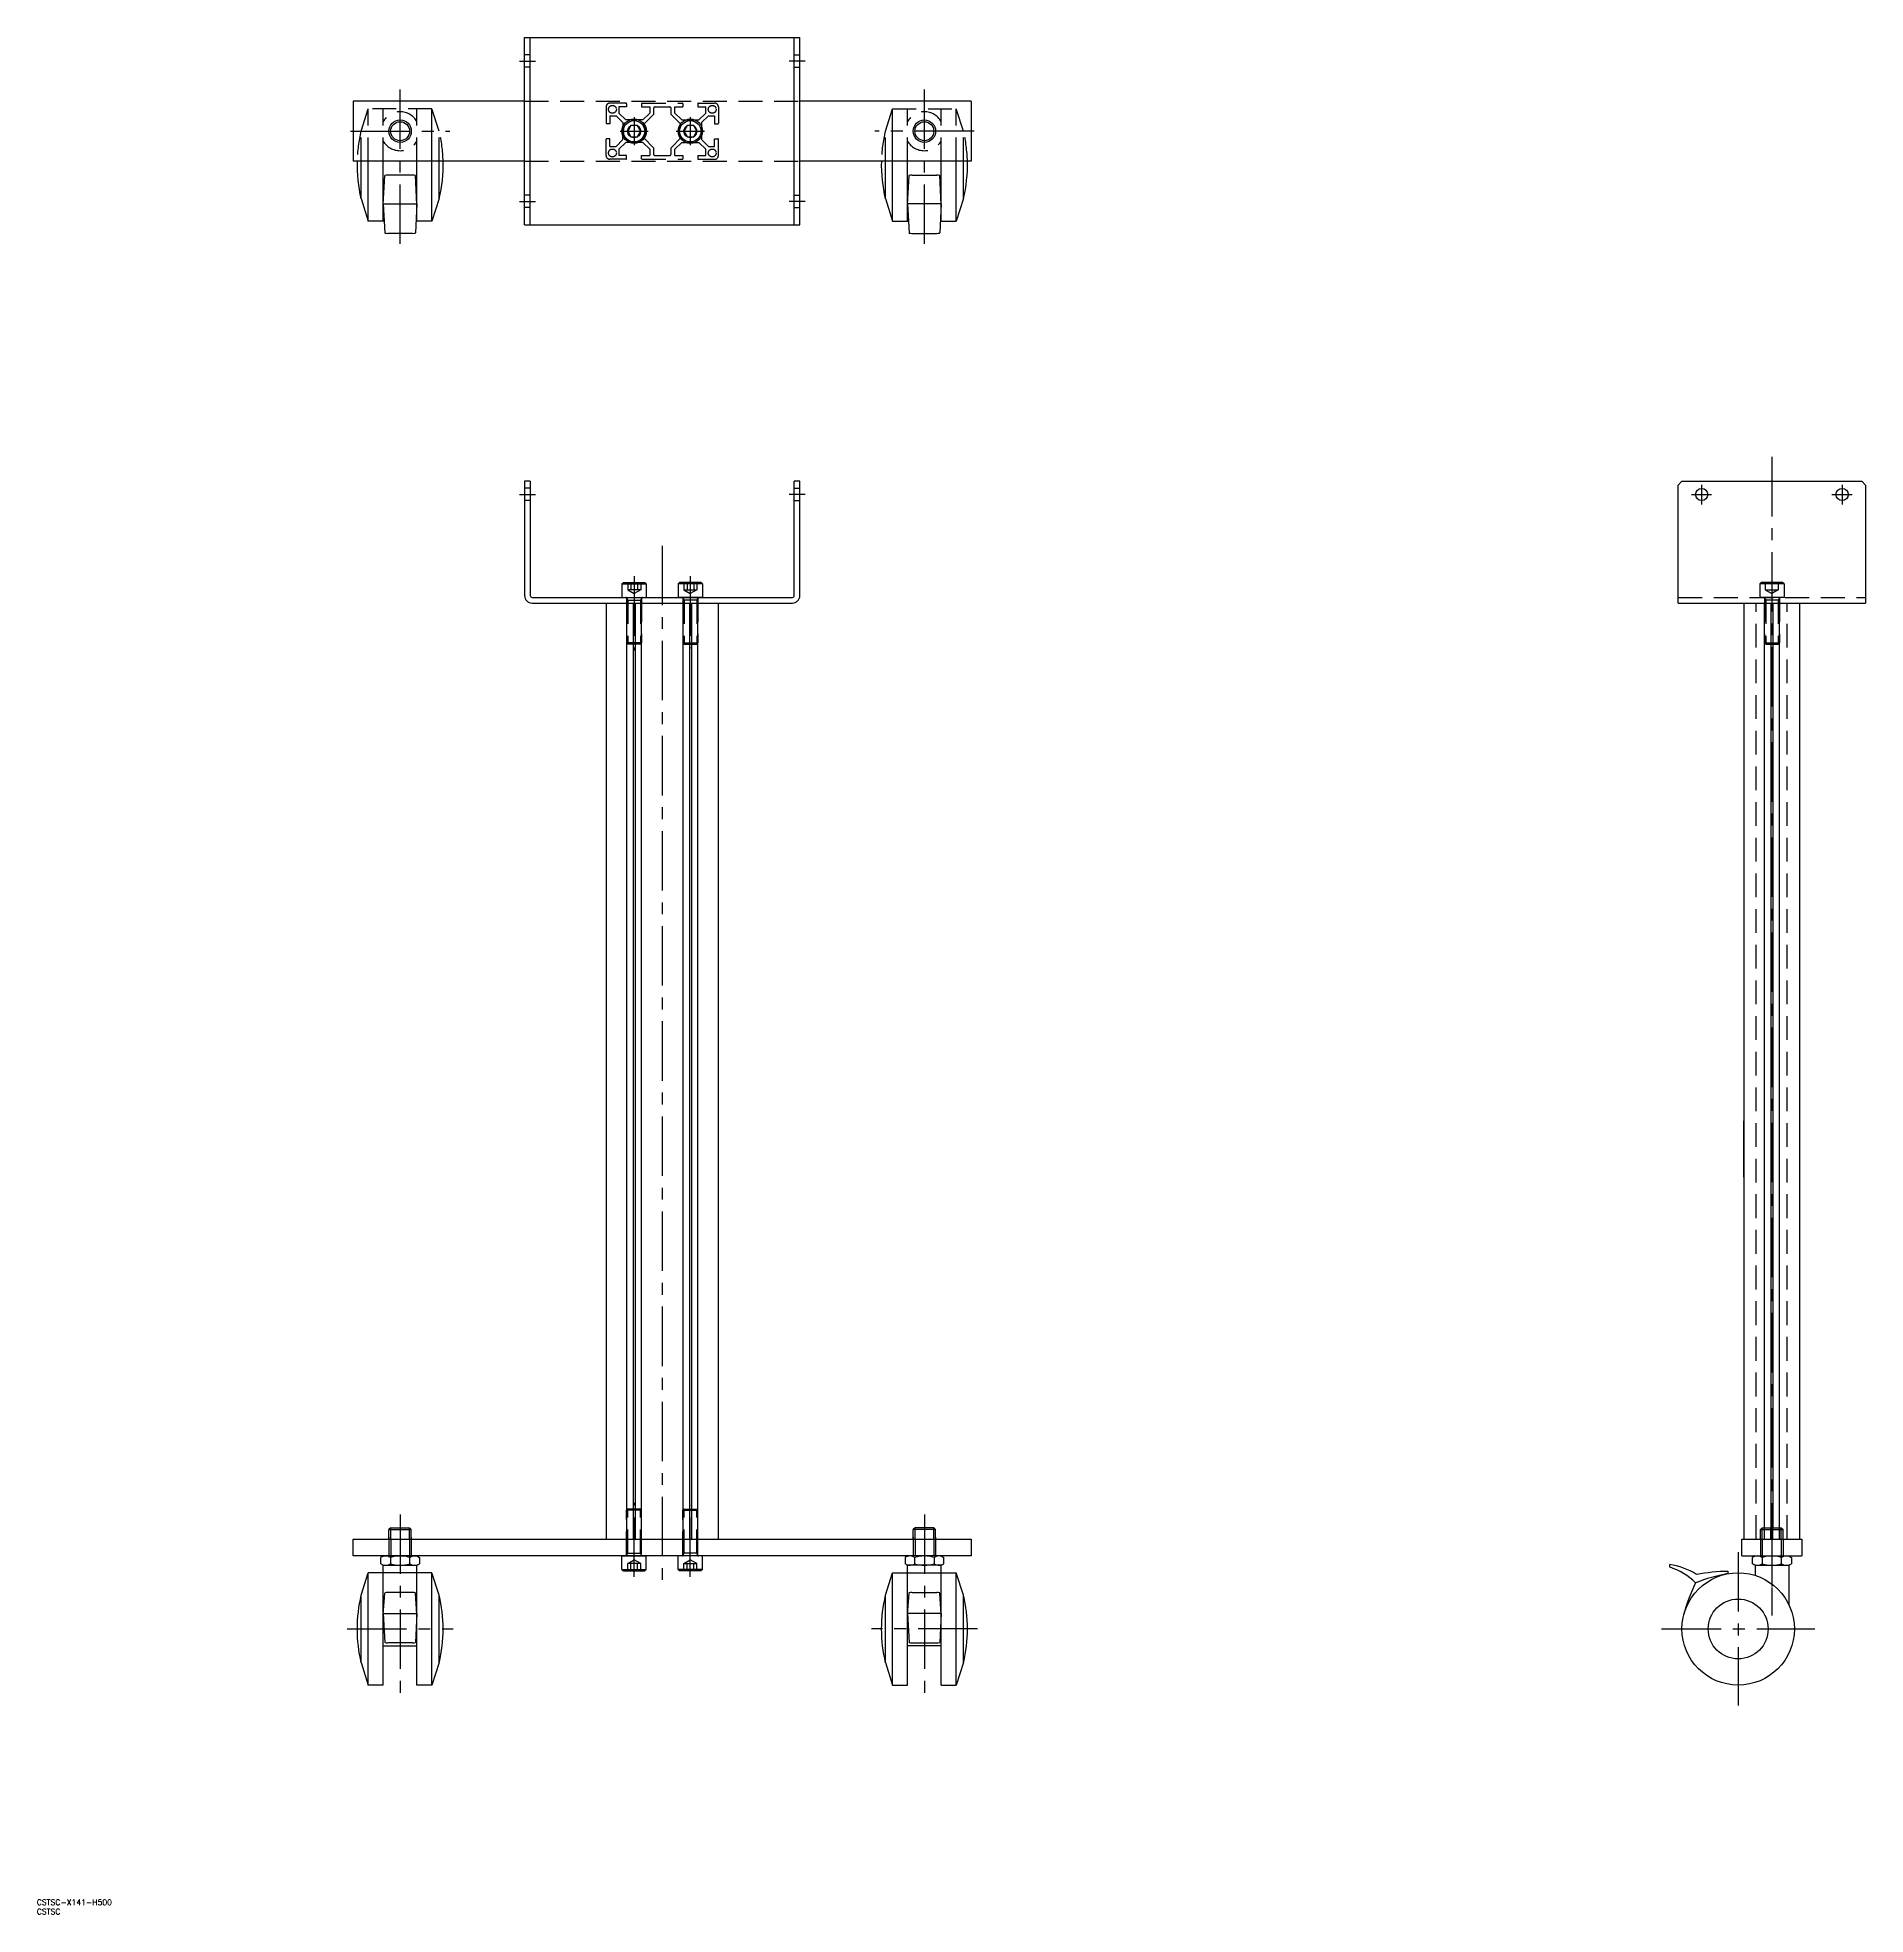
# Model space of a CAD drawing. Extents: x 0 to 977, y 0 to 1003.
import ezdxf

# ---------------------------------------------------------------- set-up
doc = ezdxf.new("R2010")
doc.units = 0
doc.linetypes.add('CENTER', pattern=[50.8, 31.75, -6.35, 6.35, -6.35])
doc.linetypes.add('DASHED', pattern=[19.05, 12.7, -6.35])
doc.layers.get('0').update_dxf_attribs({"linetype": 'CONTINUOUS'})
doc.layers.add('CENTER', color=1, linetype='CENTER')
doc.styles.get("Standard").update_dxf_attribs({"font": 'txt.shx', "height": 3, "bigfont": 'bigfont.shx'})

# ---------------------------------------------------------------- blocks, each defined once
blk = doc.blocks.new('*U17')
at = {"color": 7, "linetype": 'CONTINUOUS'}
blk.add_text('CSTSC-X141-H500', height=3, dxfattribs=at).set_placement((0, 5))
blk = doc.blocks.new('*U18')
at = {"color": 7, "linetype": 'CONTINUOUS'}
blk.add_text('CSTSC', height=3, dxfattribs=at).set_placement((0, 0))

msp = doc.modelspace()

# ---------------------------------------------------------------- linework, layer by layer
at = {"color": 7, "linetype": 'CONTINUOUS'}
for p, q in [((260.5, 1002.5), (407.5, 1002.5)), ((260.5, 902.5), (260.5, 1002.5)), ((263.5, 902.5), (263.5, 1002.5)), ((404.5, 902.5), (404.5, 1002.5)), ((407.5, 902.5), (407.5, 1002.5)), ((260.5, 968.5), (169, 968.5)), ((169, 968.5), (169, 936.5)), ((499, 968.5), (407.5, 968.5)), ((499, 968.5), (499, 936.5)), ((317.3, 955.5), (315.6, 952.5)), ((315.6, 952.5), (317.3, 949.5)), ((320.8, 955.5), (317.3, 955.5)), ((322.5, 952.5), (320.8, 955.5)), ((320.8, 949.5), (322.5, 952.5)), ((347.3, 955.5), (345.6, 952.5)), ((345.6, 952.5), (347.3, 949.5)), ((350.8, 955.5), (347.3, 955.5)), ((352.5, 952.5), (350.8, 955.5)), ((350.8, 949.5), (352.5, 952.5)), ((317.3, 949.5), (320.8, 949.5)), ((347.3, 949.5), (350.8, 949.5)), ((260.5, 936.5), (169, 936.5)), ((173.2, 916.5), (173.2, 936.5)), ((177, 904.5), (177, 936.5)), ((185, 904.5), (185, 936.5)), ((203, 904.5), (203, 936.5)), ((211, 904.5), (211, 936.5)), ((214.9, 916.5), (214.9, 936.5)), ((499, 936.5), (407.5, 936.5)), ((453.2, 916.5), (453.2, 936.5)), ((457, 904.5), (457, 936.5)), ((465, 904.5), (465, 936.5)), ((483, 904.5), (483, 936.5)), ((491, 904.5), (491, 936.5)), ((494.9, 916.5), (494.9, 936.5)), ((185, 913.3), (185.8, 928.9)), ((200.7, 929.1), (187.4, 929.1)), ((203, 913.3), (202.3, 928.9)), ((465, 913.3), (465.8, 928.9)), ((467.4, 929.1), (480.7, 929.1)), ((483, 913.3), (482.3, 928.9)), ((173.2, 916.5), (177, 904.5)), ((185, 913.8), (203, 913.8)), ((185, 913.8), (185.8, 898.2)), ((203, 913.8), (202.3, 898.2)), ((214.9, 916.5), (211, 904.5)), ((453.2, 916.5), (457, 904.5)), ((483, 913.8), (465, 913.8)), ((465, 913.8), (465.8, 898.2)), ((483, 913.8), (482.3, 898.2)), ((494.9, 916.5), (491, 904.5)), ((185.5, 904.5), (177, 904.5)), ((211, 904.5), (202.6, 904.5)), ((260.5, 902.5), (407.5, 902.5)), ((457, 904.5), (465.5, 904.5)), ((482.6, 904.5), (491, 904.5)), ((200.7, 897.9), (187.4, 897.9)), ((467.4, 897.9), (480.7, 897.9)), ((263.5, 765.5), (260.5, 765.5)), ((260.5, 765.5), (260.5, 704.5)), ((263.5, 765.5), (260.5, 765.5)), ((263.5, 765.5), (263.5, 704.5)), ((407.5, 765.5), (404.5, 765.5)), ((407.5, 765.5), (404.5, 765.5)), ((404.5, 704.5), (404.5, 765.5)), ((407.5, 704.5), (407.5, 765.5)), ((876.6, 763.5), (878.6, 765.5)), ((876.6, 700.5), (876.6, 763.5)), ((878.6, 765.5), (974.6, 765.5)), ((974.6, 765.5), (976.6, 763.5)), ((976.6, 763.5), (976.6, 700.5)), ((264.5, 703.5), (403.5, 703.5)), ((312.5, 710.7), (313.3, 711.5)), ((312.5, 710.7), (312.5, 703.5)), ((312.5, 710.7), (325.5, 710.7)), ((312.5, 703.5), (325.5, 703.5)), ((313.3, 711.5), (324.7, 711.5)), ((325.5, 710.7), (324.7, 711.5)), ((325.5, 710.7), (324.7, 711.5)), ((325.5, 710.7), (324.7, 711.5)), ((325.5, 710.7), (325.5, 703.5)), ((342.5, 710.7), (343.3, 711.5)), ((342.5, 710.7), (343.3, 711.5)), ((342.5, 710.7), (343.3, 711.5)), ((342.5, 710.7), (342.5, 703.5)), ((355.5, 710.7), (342.5, 710.7)), ((355.5, 703.5), (342.5, 703.5)), ((354.7, 711.5), (343.3, 711.5)), ((355.5, 710.7), (354.7, 711.5)), ((355.5, 710.7), (355.5, 703.5)), ((264.5, 700.5), (403.5, 700.5)), ((304, 700.5), (304, 200.5)), ((315, 700.5), (315, 200.5)), ((318.5, 700.5), (318.5, 200.5)), ((319.6, 700.5), (319.6, 200.5)), ((323, 200.5), (323, 700.5)), ((345, 700.5), (345, 200.5)), ((348.5, 700.5), (348.5, 200.5)), ((349.6, 700.5), (349.6, 200.5)), ((353, 200.5), (353, 700.5)), ((364, 200.5), (364, 700.5)), ((876.6, 700.5), (976.6, 700.5)), ((911.6, 700.5), (911.6, 200.5)), ((922.6, 206.5), (922.6, 700.5)), ((926.1, 700.5), (926.1, 206.5)), ((927.1, 700.5), (927.1, 206.5)), ((930.6, 206.5), (930.6, 700.5)), ((941.6, 200.5), (941.6, 700.5)), ((911.6, 453.9), (911.6, 423.9)), ((911.6, 393.9), (911.6, 423.9)), ((169, 200.5), (499, 200.5)), ((169, 191.5), (169, 200.5)), ((189, 206.5), (188, 205.6)), ((188, 205.6), (200, 205.6)), ((188, 200.5), (188, 205.6)), ((189, 206.5), (199.1, 206.5)), ((199.1, 206.5), (200, 205.6)), ((200, 200.5), (200, 205.6)), ((469, 206.5), (468, 205.6)), ((480, 205.6), (468, 205.6)), ((468, 200.5), (468, 205.6)), ((479.1, 206.5), (469, 206.5)), ((479.1, 206.5), (480, 205.6)), ((480, 200.5), (480, 205.6)), ((499, 200.5), (499, 191.5)), ((910.6, 200.5), (942.6, 200.5)), ((910.6, 191.5), (910.6, 200.5)), ((921.5, 206.5), (920.6, 205.6)), ((920.6, 205.6), (932.6, 205.6)), ((920.6, 200.5), (920.6, 205.6)), ((921.5, 206.5), (931.6, 206.5)), ((931.6, 206.5), (932.6, 205.6)), ((932.6, 200.5), (932.6, 205.6)), ((942.6, 200.5), (942.6, 191.5)), ((499, 191.5), (169, 191.5)), ((185, 191.5), (183.7, 190.7)), ((183.7, 187.3), (183.7, 190.7)), ((185, 191.5), (203, 191.5)), ((188.9, 190.7), (188.9, 187.3)), ((199.2, 187.3), (199.2, 190.7)), ((203, 191.5), (204.4, 190.7)), ((204.4, 190.7), (204.4, 187.3)), ((312.5, 184.3), (312.5, 191.5)), ((312.5, 191.5), (325.5, 191.5)), ((325.5, 184.3), (325.5, 191.5)), ((342.5, 184.3), (342.5, 191.5)), ((355.5, 191.5), (342.5, 191.5)), ((355.5, 184.3), (355.5, 191.5)), ((465, 191.5), (463.7, 190.7)), ((463.7, 190.7), (463.7, 187.3)), ((483, 191.5), (465, 191.5)), ((468.9, 187.3), (468.9, 190.7)), ((479.2, 190.7), (479.2, 187.3)), ((483, 191.5), (484.4, 190.7)), ((484.4, 187.3), (484.4, 190.7)), ((910.6, 191.5), (942.6, 191.5)), ((917.6, 191.5), (916.2, 190.7)), ((916.2, 187.3), (916.2, 190.7)), ((917.6, 191.5), (935.6, 191.5)), ((921.4, 190.7), (921.4, 187.3)), ((931.8, 187.3), (931.8, 190.7)), ((935.6, 191.5), (937, 190.7)), ((937, 190.7), (937, 187.3)), ((173.2, 170.5), (177, 182.5)), ((211, 182.5), (177, 182.5)), ((177, 122.5), (177, 182.5)), ((185, 186.5), (183.7, 187.3)), ((185, 122.5), (185, 186.5)), ((185, 186.5), (203, 186.5)), ((203, 186.5), (204.4, 187.3)), ((203, 122.5), (203, 186.5)), ((211, 122.5), (211, 182.5)), ((211, 122.5), (211, 182.5)), ((214.9, 170.5), (211, 182.5)), ((312.5, 184.3), (325.5, 184.3)), ((312.5, 184.3), (313.3, 183.5)), ((313.3, 183.5), (324.7, 183.5)), ((325.5, 184.3), (324.7, 183.5)), ((325.5, 184.3), (324.7, 183.5)), ((325.5, 184.3), (324.7, 183.5)), ((342.5, 184.3), (343.3, 183.5)), ((342.5, 184.3), (343.3, 183.5)), ((355.5, 184.3), (342.5, 184.3)), ((342.5, 184.3), (343.3, 183.5)), ((354.7, 183.5), (343.3, 183.5)), ((355.5, 184.3), (354.7, 183.5)), ((453.2, 170.5), (457, 182.5)), ((457, 182.5), (491, 182.5)), ((457, 122.5), (457, 182.5)), ((457, 122.5), (457, 182.5)), ((465, 186.5), (463.7, 187.3)), ((465, 122.5), (465, 186.5)), ((483, 186.5), (465, 186.5)), ((483, 186.5), (484.4, 187.3)), ((483, 122.5), (483, 186.5)), ((491, 122.5), (491, 182.5)), ((494.9, 170.5), (491, 182.5)), ((872, 186.8), (872, 185.6)), ((903.1, 183.3), (903.1, 182)), ((917.6, 186.5), (916.2, 187.3)), ((917.6, 186.5), (935.6, 186.5)), ((917.6, 186.5), (917.6, 181.2)), ((935.6, 186.5), (937, 187.3)), ((935.6, 186.5), (935.6, 165.6)), ((173.2, 134.5), (173.2, 170.6)), ((185, 160.3), (185.8, 171.7)), ((200.7, 172), (187.4, 172)), ((203, 160.3), (202.3, 171.7)), ((214.9, 134.5), (214.9, 170.6)), ((453.2, 134.5), (453.2, 170.6)), ((465, 160.3), (465.8, 171.7)), ((467.4, 172), (480.7, 172)), ((483, 160.3), (482.3, 171.7)), ((494.9, 134.5), (494.9, 170.6)), ((185, 160.8), (203, 160.8)), ((185, 160.8), (185.8, 145.2)), ((203, 160.8), (202.3, 145.2)), ((483, 160.8), (465, 160.8)), ((465, 160.8), (465.8, 145.2)), ((483, 160.8), (482.3, 145.2)), ((185, 143.5), (203, 143.5)), ((200.7, 145), (187.4, 145)), ((483, 143.5), (465, 143.5)), ((467.4, 145), (480.7, 145)), ((173.2, 134.5), (177, 122.5)), ((214.9, 134.5), (211, 122.5)), ((453.2, 134.5), (457, 122.5)), ((494.9, 134.5), (491, 122.5)), ((185, 122.5), (177, 122.5)), ((211, 122.5), (203, 122.5)), ((457, 122.5), (465, 122.5)), ((483, 122.5), (491, 122.5))]:
    msp.add_line(p, q, dxfattribs=at)
at = {"color": 3, "linetype": 'DASHED'}
for p, q in [((263.5, 993.3), (260.5, 993.3)), ((404.5, 993.3), (407.5, 993.3)), ((263.5, 986.8), (260.5, 986.8)), ((404.5, 986.8), (407.5, 986.8)), ((173.2, 952.5), (177, 964.5)), ((211, 964.5), (177, 964.5)), ((177, 936.5), (177, 964.5)), ((185, 936.5), (185, 964.5)), ((203, 936.5), (203, 964.5)), ((211, 904.5), (211, 964.5)), ((211, 936.5), (211, 964.5)), ((214.9, 952.5), (211, 964.5)), ((260.5, 968.5), (407.5, 968.5)), ((304, 965.5), (304, 956.8)), ((314.7, 967.5), (306, 967.5)), ((315, 965.5), (310.8, 965.5)), ((310.8, 965.5), (310.8, 962.2)), ((315, 967.2), (315, 965.5)), ((323, 967.2), (323, 965.5)), ((323, 965.5), (327.3, 965.5)), ((323.3, 967.5), (344.7, 967.5)), ((327.3, 965.5), (327.3, 962.2)), ((329.3, 964.5), (329.3, 961.4)), ((330.3, 965.5), (337.8, 965.5)), ((338.8, 961.4), (338.8, 964.5)), ((340.8, 965.5), (345, 965.5)), ((340.8, 962.2), (340.8, 965.5)), ((345, 967.2), (345, 965.5)), ((353, 967.2), (353, 965.5)), ((353, 965.5), (357.3, 965.5)), ((353.3, 967.5), (362, 967.5)), ((357.3, 962.2), (357.3, 965.5)), ((364, 965.5), (364, 956.8)), ((453.2, 952.5), (457, 964.5)), ((457, 964.5), (491, 964.5)), ((457, 904.5), (457, 964.5)), ((457, 936.5), (457, 964.5)), ((465, 936.5), (465, 964.5)), ((483, 936.5), (483, 964.5)), ((494.9, 952.5), (491, 964.5)), ((491, 936.5), (491, 964.5)), ((173.2, 936.5), (173.2, 952.6)), ((214.9, 936.5), (214.9, 952.6)), ((306, 956.5), (304.3, 956.5)), ((306, 960.8), (306, 956.5)), ((306, 960.8), (309.4, 960.8)), ((309.4, 960.8), (313, 957.1)), ((310.8, 962.2), (314.5, 958.5)), ((313, 957.1), (313, 953.1)), ((313.3, 952.5), (313, 953.1)), ((313.3, 952.5), (313, 952)), ((318.5, 958.5), (314.5, 958.5)), ((319, 958.2), (318.5, 958.5)), ((319, 958.2), (319.6, 958.5)), ((323.6, 958.5), (319.6, 958.5)), ((323.6, 958.5), (327.3, 962.2)), ((329.3, 961.4), (324.1, 956.2)), ((344, 956.2), (338.8, 961.4)), ((344.5, 958.5), (340.8, 962.2)), ((344.5, 958.5), (348.5, 958.5)), ((349, 958.2), (348.5, 958.5)), ((349, 958.2), (349.6, 958.5)), ((349.6, 958.5), (353.6, 958.5)), ((353.6, 958.5), (357.3, 962.2)), ((354.7, 952.5), (355, 953.1)), ((354.7, 952.5), (355, 952)), ((355, 957.1), (358.7, 960.8)), ((355, 957.1), (355, 953.1)), ((358.7, 960.8), (362, 960.8)), ((362, 960.8), (362, 956.5)), ((362, 956.5), (363.7, 956.5)), ((453.2, 936.5), (453.2, 952.6)), ((494.9, 936.5), (494.9, 952.6)), ((304, 939.5), (304, 948.2)), ((306, 948.5), (304.3, 948.5)), ((306, 944.3), (306, 948.5)), ((306, 944.3), (309.4, 944.3)), ((313, 948), (309.4, 944.3)), ((314.5, 946.5), (310.8, 942.9)), ((310.8, 942.9), (310.8, 939.5)), ((313, 948), (313, 952)), ((318.5, 946.5), (314.5, 946.5)), ((319, 946.8), (318.5, 946.5)), ((319, 946.8), (319.6, 946.5)), ((323.6, 946.5), (319.6, 946.5)), ((323.6, 946.5), (327.3, 942.9)), ((324.1, 948.9), (329.3, 943.7)), ((327.3, 942.9), (327.3, 939.5)), ((329.3, 943.7), (329.3, 940.5)), ((344, 948.9), (338.8, 943.7)), ((338.8, 940.5), (338.8, 943.7)), ((344.5, 946.5), (340.8, 942.9)), ((340.8, 939.5), (340.8, 942.9)), ((344.5, 946.5), (348.5, 946.5)), ((349, 946.8), (348.5, 946.5)), ((349, 946.8), (349.6, 946.5)), ((349.6, 946.5), (353.6, 946.5)), ((353.6, 946.5), (357.3, 942.9)), ((355, 952), (355, 948)), ((355, 948), (358.7, 944.3)), ((357.3, 939.5), (357.3, 942.9)), ((358.7, 944.3), (362, 944.3)), ((362, 944.3), (362, 948.5)), ((362, 948.5), (363.7, 948.5)), ((364, 939.5), (364, 948.2)), ((260.5, 936.5), (407.5, 936.5)), ((314.7, 937.5), (306, 937.5)), ((315, 939.5), (310.8, 939.5)), ((315, 937.8), (315, 939.5)), ((323, 937.8), (323, 939.5)), ((323, 939.5), (327.3, 939.5)), ((323.3, 937.5), (344.7, 937.5)), ((330.3, 939.5), (337.8, 939.5)), ((340.8, 939.5), (345, 939.5)), ((345, 939.5), (345, 937.8)), ((353, 939.5), (357.3, 939.5)), ((353, 939.5), (353, 937.8)), ((353.3, 937.5), (362, 937.5)), ((263.5, 918.3), (260.5, 918.3)), ((404.5, 918.3), (407.5, 918.3)), ((263.5, 911.8), (260.5, 911.8)), ((404.5, 911.8), (407.5, 911.8)), ((263.5, 761.8), (260.5, 761.8)), ((263.5, 755.3), (260.5, 755.3)), ((404.5, 761.8), (407.5, 761.8)), ((404.5, 755.3), (407.5, 755.3)), ((315, 703.3), (315.7, 702.1)), ((315, 703.1), (315, 679.2)), ((315, 702.1), (323, 702.1)), ((315.6, 711.5), (315.6, 707.5)), ((315.6, 707.5), (319, 705.5)), ((322.5, 707.5), (315.6, 707.5)), ((315.7, 702.1), (315.7, 678.5)), ((317.3, 711.5), (317.3, 707.5)), ((322.5, 707.5), (319, 705.5)), ((320.8, 711.5), (320.8, 707.5)), ((323.1, 703.3), (322.4, 702.1)), ((322.4, 702.1), (322.4, 678.5)), ((322.5, 711.5), (322.5, 707.5)), ((323, 703.1), (323, 679.2)), ((345, 703.3), (345.7, 702.1)), ((345, 703.1), (345, 679.2)), ((353, 702.1), (345, 702.1)), ((345.6, 711.5), (345.6, 707.5)), ((345.6, 707.5), (349, 705.5)), ((345.6, 707.5), (352.5, 707.5)), ((345.7, 702.1), (345.7, 678.5)), ((347.3, 711.5), (347.3, 707.5)), ((352.5, 707.5), (349, 705.5)), ((350.8, 711.5), (350.8, 707.5)), ((353.1, 703.3), (352.4, 702.1)), ((352.4, 702.1), (352.4, 678.5)), ((352.5, 711.5), (352.5, 707.5)), ((353, 703.1), (353, 679.2)), ((876.6, 703.5), (976.6, 703.5)), ((920.1, 710.7), (920.9, 711.5)), ((920.1, 710.7), (920.9, 711.5)), ((920.1, 710.7), (920.9, 711.5)), ((920.1, 710.7), (920.1, 703.5)), ((933.1, 710.7), (920.1, 710.7)), ((933.1, 703.5), (920.1, 703.5)), ((932.3, 711.5), (920.9, 711.5)), ((922.5, 703.3), (923.3, 702.1)), ((922.6, 703.1), (922.6, 679.2)), ((930.6, 702.1), (922.6, 702.1)), ((923.1, 711.5), (923.1, 707.5)), ((923.1, 707.5), (926.6, 705.5)), ((923.1, 707.5), (930, 707.5)), ((923.3, 702.1), (923.3, 678.5)), ((926.6, 711.5), (926.6, 707.5)), ((930, 707.5), (926.6, 705.5)), ((930.6, 703.3), (929.9, 702.1)), ((929.9, 702.1), (929.9, 678.5)), ((930, 711.5), (930, 707.5)), ((930.6, 703.1), (930.6, 679.2)), ((933.1, 710.7), (932.3, 711.5)), ((933.1, 710.7), (933.1, 703.5)), ((918.3, 200.5), (918.3, 700.5)), ((934.8, 200.5), (934.8, 700.5)), ((323, 679.2), (315, 679.2)), ((315.7, 678.5), (315, 679.2)), ((322.4, 678.5), (315.7, 678.5)), ((322.4, 678.5), (323, 679.2)), ((345, 679.2), (353, 679.2)), ((345.7, 678.5), (345, 679.2)), ((345.7, 678.5), (352.4, 678.5)), ((352.4, 678.5), (353, 679.2)), ((922.6, 679.2), (930.6, 679.2)), ((923.3, 678.5), (922.6, 679.2)), ((923.3, 678.5), (929.9, 678.5)), ((929.9, 678.5), (930.6, 679.2)), ((315.7, 216.5), (315, 215.9)), ((323, 215.9), (315, 215.9)), ((315, 191.9), (315, 215.9)), ((315.7, 193), (315.7, 216.5)), ((322.4, 216.5), (315.7, 216.5)), ((322.4, 193), (322.4, 216.5)), ((322.4, 216.5), (323, 215.9)), ((323, 191.9), (323, 215.9)), ((345.7, 216.5), (345, 215.9)), ((345, 215.9), (353, 215.9)), ((345, 191.9), (345, 215.9)), ((345.7, 193), (345.7, 216.5)), ((345.7, 216.5), (352.4, 216.5)), ((352.4, 193), (352.4, 216.5)), ((352.4, 216.5), (353, 215.9)), ((353, 191.9), (353, 215.9)), ((188, 201.5), (188, 200.5)), ((188, 200.5), (188, 191.5)), ((189, 200.5), (189, 191.5)), ((199.1, 200.5), (199.1, 191.5)), ((200, 201.5), (200, 200.5)), ((200, 200.5), (200, 191.5)), ((468, 201.5), (468, 200.5)), ((468, 200.5), (468, 191.5)), ((469, 200.5), (469, 191.5)), ((479.1, 200.5), (479.1, 191.5)), ((480, 201.5), (480, 200.5)), ((480, 200.5), (480, 191.5)), ((920.6, 200.5), (920.6, 191.5)), ((921.5, 200.5), (921.5, 191.5)), ((922.6, 200.5), (922.6, 206.5)), ((926.1, 200.5), (926.1, 206.5)), ((927.1, 200.5), (927.1, 206.5)), ((930.6, 200.5), (930.6, 206.5)), ((931.6, 200.5), (931.6, 191.5)), ((932.6, 200.5), (932.6, 191.5)), ((315, 191.7), (315.7, 193)), ((315, 193), (323, 193)), ((323.1, 191.7), (322.4, 193)), ((345, 191.7), (345.7, 193)), ((353, 193), (345, 193)), ((353.1, 191.7), (352.4, 193)), ((315.6, 187.5), (319, 189.5)), ((315.6, 183.5), (315.6, 187.5)), ((322.5, 187.5), (315.6, 187.5)), ((317.3, 183.5), (317.3, 187.5)), ((322.5, 187.5), (319, 189.5)), ((320.8, 183.5), (320.8, 187.5)), ((322.5, 183.5), (322.5, 187.5)), ((345.6, 187.5), (349, 189.5)), ((345.6, 183.5), (345.6, 187.5)), ((345.6, 187.5), (352.5, 187.5)), ((347.3, 183.5), (347.3, 187.5)), ((352.5, 187.5), (349, 189.5)), ((350.8, 183.5), (350.8, 187.5)), ((352.5, 183.5), (352.5, 187.5))]:
    msp.add_line(p, q, dxfattribs=at)
at = {"color": 3, "linetype": 'CONTINUOUS'}
for p, q in [((189, 200.5), (189, 206.5)), ((199.1, 200.5), (199.1, 206.5)), ((469, 200.5), (469, 206.5)), ((479.1, 200.5), (479.1, 206.5)), ((921.5, 200.5), (921.5, 206.5)), ((931.6, 200.5), (931.6, 206.5))]:
    msp.add_line(p, q, dxfattribs=at)
at = {"color": 3, "linetype": 'DASHED'}
for centre, radius in [((307.4, 964.2), 2.1), ((360.7, 964.2), 2.1), ((319, 952.5), 3.4), ((349, 952.5), 3.4), ((307.4, 940.9), 2.1), ((307.4, 940.9), 2.1), ((360.7, 940.9), 2.1)]:
    msp.add_circle(centre, radius, dxfattribs=at)
at = {"color": 7, "linetype": 'CONTINUOUS'}
for centre, radius in [((194, 952.5), 6), ((319, 952.5), 6.5), ((319, 952.5), 5.7), ((319, 952.5), 3.46), ((349, 952.5), 6.5), ((349, 952.5), 5.7), ((349, 952.5), 3.46), ((474, 952.5), 6), ((889.1, 758.5), 3.25), ((964.1, 758.5), 3.25), ((908.6, 152.5), 30), ((908.6, 152.5), 16)]:
    msp.add_circle(centre, radius, dxfattribs=at)
at = {"color": 3, "linetype": 'CONTINUOUS'}
for centre in [(194, 952.5), (474, 952.5)]:
    msp.add_circle(centre, 5.05, dxfattribs=at)
at = {"color": 3, "linetype": 'DASHED'}
for centre, radius, start, end in [((194, 952.5), 10.4, 30, 150), ((306, 965.5), 2, 89.9999, 179.9999), ((314.7, 967.2), 0.3, 0, 90), ((323.3, 967.2), 0.3, 90, 180), ((330.3, 964.5), 1, 90, 180), ((337.8, 964.5), 1, 0, 90), ((344.7, 967.2), 0.3, 0, 90), ((353.3, 967.2), 0.3, 90, 180), ((362, 965.5), 2, 0.0001, 90.0001), ((474, 952.5), 10.4, 30, 150), ((249, 934.5), 78, 166.6221, 178.5307), ((139, 934.5), 78, 1.4693, 13.3779), ((304.3, 956.8), 0.3, 180, 270), ((324.3, 956), 0.3, 135, 213.0915), ((319, 952.5), 6, 326.9085, 33.0915), ((349, 952.5), 6, 146.9085, 213.0915), ((343.8, 956), 0.3, 326.9085, 45), ((363.7, 956.8), 0.3, 270, 0), ((529, 934.5), 78, 166.6221, 178.5307), ((419, 934.5), 78, 1.4693, 13.3779), ((194, 952.5), 10.4, 210, 330), ((304.3, 948.2), 0.3, 90, 180), ((324.3, 949.1), 0.3, 146.9085, 225), ((343.8, 949.1), 0.3, 315, 33.0915), ((363.7, 948.2), 0.3, 0, 90), ((474, 952.5), 10.4, 210, 330), ((306, 939.5), 2, 180, 270), ((314.7, 937.8), 0.3, 270, 0), ((323.3, 937.8), 0.3, 180, 270), ((330.3, 940.5), 1, 180, 270), ((337.8, 940.5), 1, 270, 0), ((344.7, 937.8), 0.3, 270, 0), ((353.3, 937.8), 0.3, 180, 270), ((362, 939.5), 2, 270, 0), ((314.6, 703.1), 0.4, 0, 90), ((323.4, 703.1), 0.4, 90, 180), ((344.6, 703.1), 0.4, 0, 90), ((353.4, 703.1), 0.4, 90, 180), ((922.2, 703.1), 0.4, 0, 90), ((931, 703.1), 0.4, 90, 180), ((314.6, 191.9), 0.4, 270, 0), ((323.4, 191.9), 0.4, 180, 270), ((344.6, 191.9), 0.4, 270, 0), ((353.4, 191.9), 0.4, 180, 270)]:
    msp.add_arc(centre, radius, start, end, dxfattribs=at)
at = {"color": 7, "linetype": 'CONTINUOUS'}
for centre, radius, start, end in [((249, 934.5), 78, 178.5307, 193.3779), ((139, 934.5), 78, 346.6221, 1.4693), ((529, 934.5), 78, 178.5307, 193.3779), ((419, 934.5), 78, 346.6221, 1.4693), ((194, 874.5), 55, 96.9296, 98.6086), ((194, 874.5), 55, 81.3914, 83.0704), ((474, 874.5), 55, 96.9296, 98.6086), ((474, 874.5), 55, 81.3914, 83.0704), ((194, 952.5), 55, 261.3914, 263.0704), ((194, 952.5), 55, 276.9296, 278.6086), ((474, 952.5), 55, 261.3914, 263.0704), ((474, 952.5), 55, 276.9296, 278.6086), ((264.5, 704.5), 4, 180, 270), ((264.5, 704.5), 1, 180, 270), ((403.5, 704.5), 4, 270, 0), ((403.5, 704.5), 1, 270, 0), ((186.3, 186.9), 4.6, 55.6158, 115.6158), ((194, 174.3), 17.2, 72.412, 107.588), ((201.8, 186.9), 4.6, 64.3842, 124.3842), ((466.3, 186.9), 4.6, 55.6158, 115.6158), ((474, 174.3), 17.2, 72.412, 107.588), ((481.8, 186.9), 4.6, 64.3842, 124.3842), ((918.8, 186.9), 4.6, 55.6158, 115.6158), ((926.6, 174.3), 17.2, 72.412, 107.588), ((934.4, 186.9), 4.6, 64.3842, 124.3842), ((186.3, 191.1), 4.6, 244.3842, 304.3842), ((194, 203.7), 17.2, 252.412, 287.588), ((201.8, 191.1), 4.6, 235.6158, 295.6158), ((466.3, 191.1), 4.6, 244.3842, 304.3842), ((474, 203.7), 17.2, 252.412, 287.588), ((481.8, 191.1), 4.6, 235.6158, 295.6158), ((867.9, 153.6), 33.5, 56.6436, 83.0547), ((859.6, 149.9), 37.8, 45.9951, 70.8223), ((919.3, 92.5), 91, 100.2532, 111.5991), ((902.7, 103), 80.2, 89.6634, 101.746), ((918.8, 191.1), 4.6, 244.3842, 304.3842), ((926.6, 203.7), 17.2, 252.412, 287.588), ((934.4, 191.1), 4.6, 235.6158, 295.6158), ((249, 152.5), 78, 166.6221, 193.3779), ((194, 117.4), 55, 96.9296, 98.6086), ((194, 117.4), 55, 81.3914, 83.0704), ((139, 152.5), 78, 346.6221, 13.3779), ((529, 152.5), 78, 166.6221, 193.3779), ((474, 117.4), 55, 96.9296, 98.6086), ((474, 117.4), 55, 81.3914, 83.0704), ((419, 152.5), 78, 346.6221, 13.3779), ((967.6, 137.2), 91, 153.9728, 165.3187), ((194, 199.6), 55, 261.3914, 263.0704), ((194, 199.6), 55, 276.9296, 278.6086), ((474, 199.6), 55, 261.3914, 263.0704), ((474, 199.6), 55, 276.9296, 278.6086)]:
    msp.add_arc(centre, radius, start, end, dxfattribs=at)
at = {"layer": 'CENTER', "color": 1, "linetype": 'CENTER'}
for p, q in [((257.8, 990), (266.3, 990)), ((410.3, 990), (401.8, 990)), ((194, 892.3), (194, 976.7)), ((474, 892.3), (474, 976.7)), ((167.5, 952.5), (220.6, 952.5)), ((311.5, 952.5), (326.5, 952.5)), ((319, 960), (319, 945)), ((341.5, 952.5), (356.5, 952.5)), ((349, 960), (349, 945)), ((500.6, 952.5), (447.5, 952.5)), ((257.8, 915), (266.3, 915)), ((410.3, 915), (401.8, 915)), ((926.6, 778.5), (926.6, 159.7)), ((889.1, 763.7), (889.1, 753.2)), ((964.1, 763.7), (964.1, 753.2)), ((257.8, 758.5), (266.3, 758.5)), ((410.3, 758.5), (401.8, 758.5)), ((883.7, 758.5), (894.4, 758.5)), ((958.7, 758.5), (969.4, 758.5)), ((334, 731.1), (334, 172.4)), ((319, 714.8), (319, 675.2)), ((349, 714.8), (349, 676.3)), ((194, 213.7), (194, 114.4)), ((319, 180.3), (319, 219.9)), ((349, 180.3), (349, 218.7)), ((474, 213.7), (474, 114.4)), ((926.6, 212.7), (926.6, 162.5)), ((908.6, 193.5), (908.6, 111.6)), ((165.7, 152.5), (222.4, 152.5)), ((502.4, 152.5), (445.7, 152.5)), ((867.7, 152.5), (949.5, 152.5))]:
    msp.add_line(p, q, dxfattribs=at)

# ---------------------------------------------------------------- block references
at = {"color": 7, "linetype": 'CONTINUOUS'}
for name in ['*U17', '*U18']:
    msp.add_blockref(name, (0, 0), dxfattribs=at)

doc.saveas('drawing.dxf')
